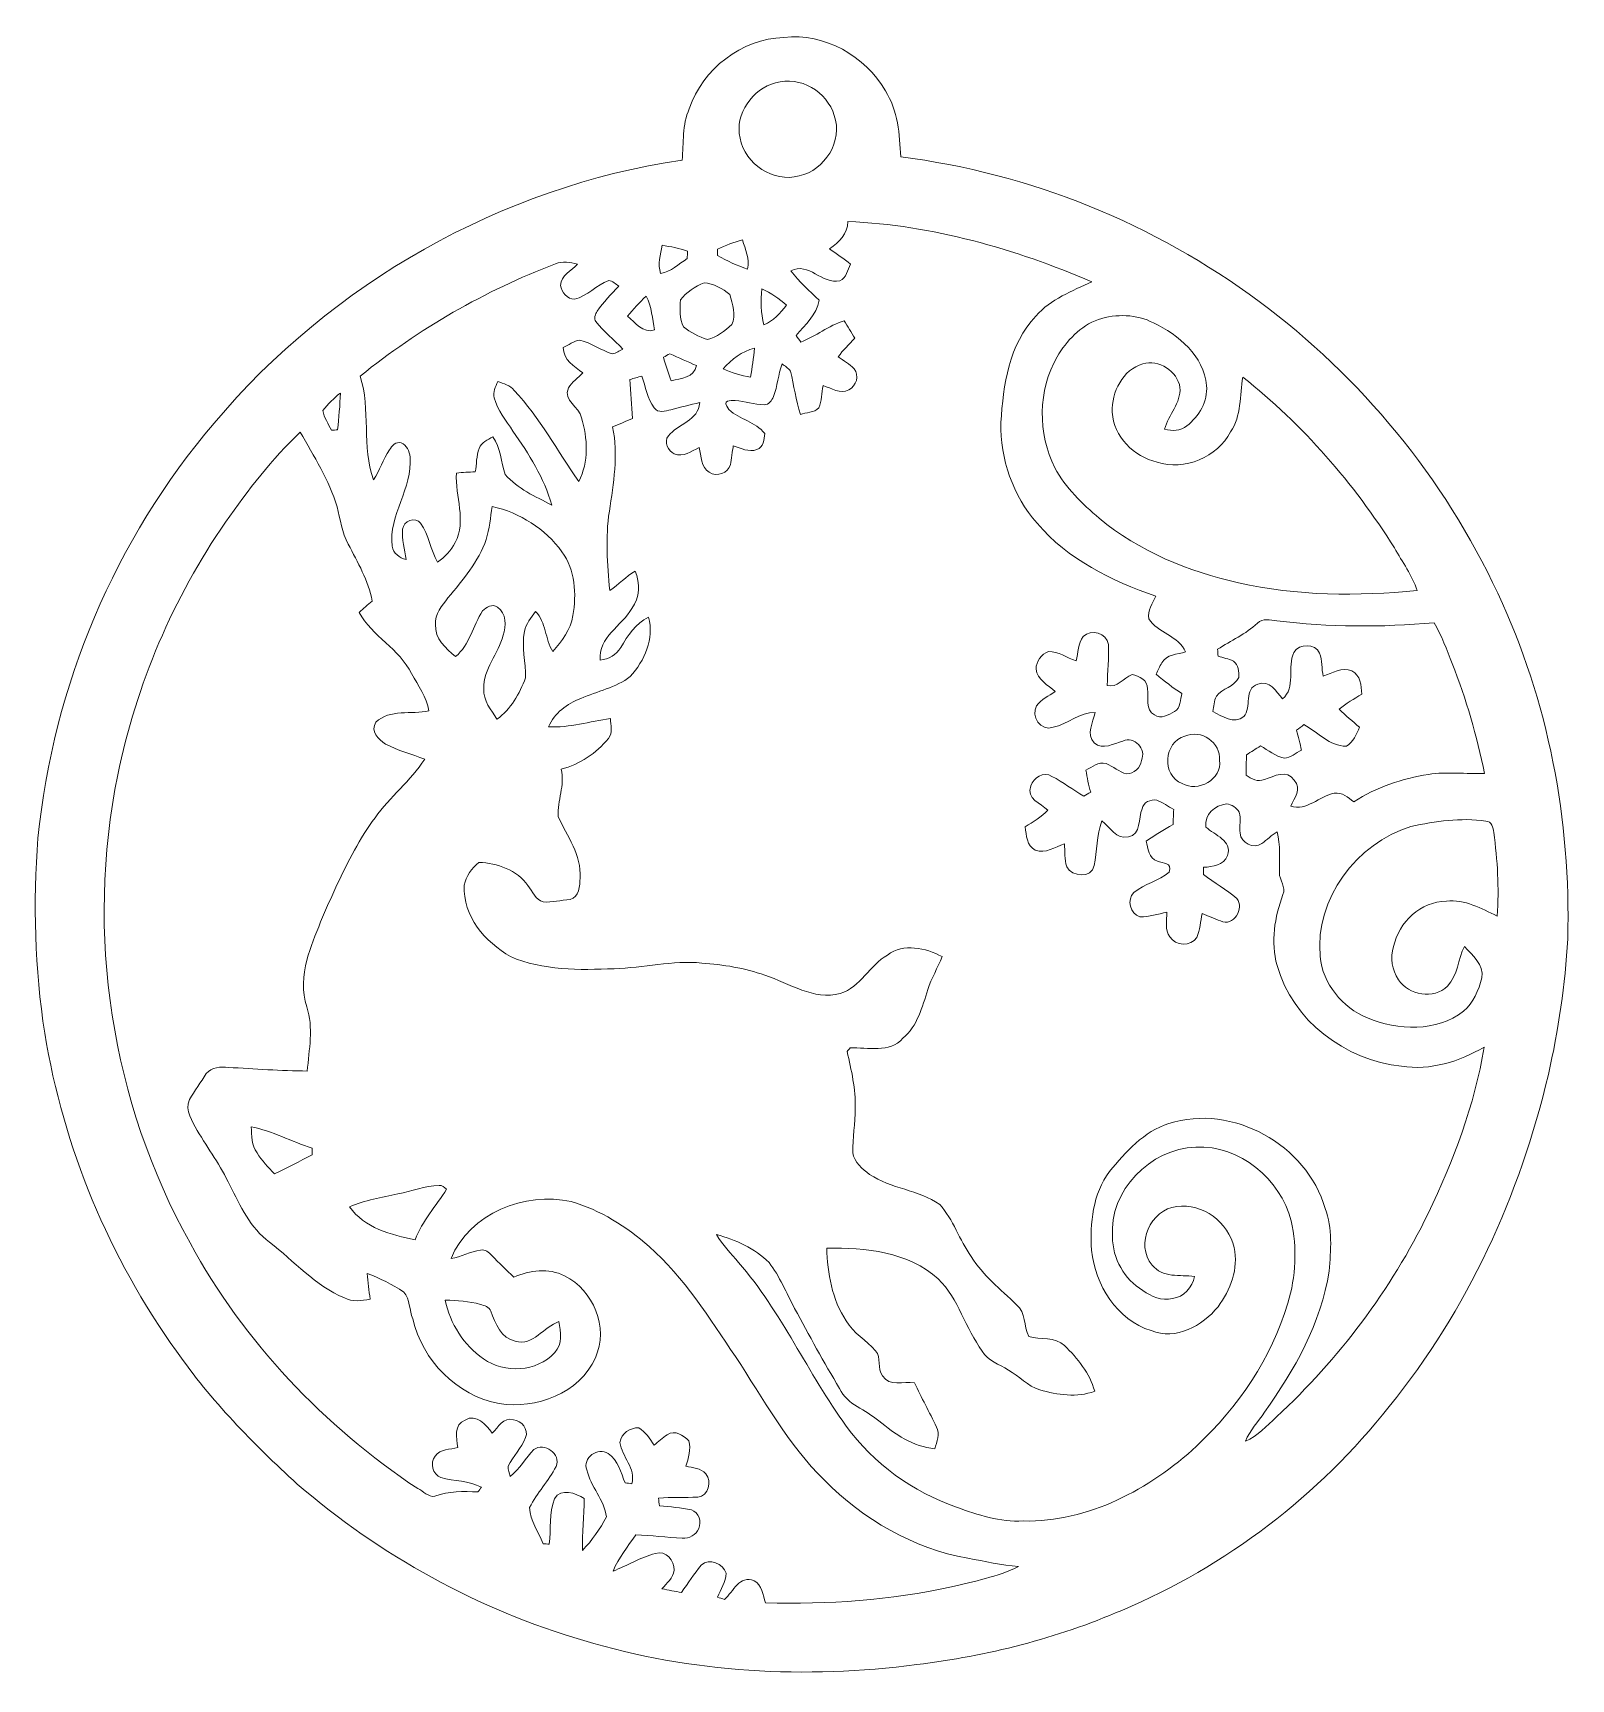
# Model space of a CAD drawing. Header units: centimetres. Extents: x -15.2 to 15.2, y -16.3 to 16.2.
import ezdxf

# ---------------------------------------------------------------- set-up
doc = ezdxf.new("R2010")
doc.units = ezdxf.units.CM
doc.header["$MEASUREMENT"] = 0
doc.layers.add('Layer 1', color=7, linetype='Continuous')

msp = doc.modelspace()

# ---------------------------------------------------------------- linework, layer by layer
at = {"layer": 'Layer 1', "color": 8, "lineweight": 9}
for points, knots in [([(-2.21906, 14.73556), (-1.95625, 15.52507), (-1.18472, 16.11139), (-0.35181, 16.1449), (-0.35181, 16.1449), (0.45182, 16.23274), (1.25827, 15.78154), (1.65585, 15.08763), (1.65585, 15.08763), (1.89785, 14.70063), (1.93877, 14.22826), (1.95606, 13.78341), (1.95606, 13.78341), (4.50841, 13.46344), (6.96869, 12.46084), (9.03315, 10.92838), (9.03315, 10.92838), (11.0461, 9.43084), (12.69533, 7.43976), (13.74767, 5.1594), (13.74767, 5.1594), (14.7492, 3.0378), (15.19653, 0.67278), (15.1302, -1.66791), (15.1302, -1.66791), (15.0854, -2.57172), (14.94605, -3.46884), (14.7485, -4.35113), (14.7485, -4.35113), (14.19005, -6.72815), (13.14583, -9.00604), (11.60666, -10.90963), (11.60666, -10.90963), (10.21707, -12.66365), (8.38686, -14.07017), (6.3224, -14.93695), (6.3224, -14.93695), (5.03652, -15.49222), (3.66597, -15.83794), (2.27744, -16.00798), (2.27744, -16.00798), (0.08211, -16.29479), (-2.1792, -16.17872), (-4.30363, -15.53243), (-4.30363, -15.53243), (-6.38431, -14.92742), (-8.32141, -13.85392), (-9.96148, -12.44069), (-9.96148, -12.44069), (-10.83566, -11.64271), (-11.66928, -10.79145), (-12.34696, -9.81673), (-12.34696, -9.81673), (-13.68258, -7.95934), (-14.57934, -5.7887), (-14.94976, -3.53163), (-14.94976, -3.53163), (-15.14766, -2.2574), (-15.18224, -0.96023), (-15.0824, 0.32458), (-15.0824, 0.32458), (-14.78289, 3.32531), (-13.5644, 6.23044), (-11.6026, 8.5242), (-11.6026, 8.5242), (-9.27744, 11.28997), (-5.93734, 13.18862), (-2.35876, 13.72167), (-2.35876, 13.72167), (-2.32807, 14.06069), (-2.36441, 14.41735), (-2.21906, 14.73556), (-2.21906, 14.73556), (-2.21906, 14.73556), (-2.21906, 14.73556), (-2.21906, 14.73556)], [0, 0, 0, 0, 0.05, 0.05, 0.05, 0.05, 0.1, 0.1, 0.1, 0.1, 0.15, 0.15, 0.15, 0.15, 0.2, 0.2, 0.2, 0.2, 0.25, 0.25, 0.25, 0.25, 0.3, 0.3, 0.3, 0.3, 0.35, 0.35, 0.35, 0.35, 0.4, 0.4, 0.4, 0.4, 0.45, 0.45, 0.45, 0.45, 0.5, 0.5, 0.5, 0.5, 0.55, 0.55, 0.55, 0.55, 0.6, 0.6, 0.6, 0.6, 0.65, 0.65, 0.65, 0.65, 0.7, 0.7, 0.7, 0.7, 0.75, 0.75, 0.75, 0.75, 0.8, 0.8, 0.8, 0.8, 0.85, 0.85, 0.85, 0.85, 0.9, 0.9, 0.9, 0.9, 1, 1, 1, 1]), ([(-0.51338, 15.24744), (-0.97058, 15.12714), (-1.3276, 14.63043), (-1.21576, 14.15277), (-1.21576, 14.15277), (-1.11875, 13.64089), (-0.55748, 13.26659), (-0.04913, 13.40841), (-0.04913, 13.40841), (0.4564, 13.51777), (0.82329, 14.10267), (0.64443, 14.60079), (0.64443, 14.60079), (0.50367, 15.07246), (-0.02655, 15.39066), (-0.51338, 15.24744), (-0.51338, 15.24744), (-0.51338, 15.24744), (-0.51338, 15.24744), (-0.51338, 15.24744)], [0, 0, 0, 0, 0.16666667, 0.16666667, 0.16666667, 0.16666667, 0.33333333, 0.33333333, 0.33333333, 0.33333333, 0.5, 0.5, 0.5, 0.5, 0.66666667, 0.66666667, 0.66666667, 0.66666667, 1, 1, 1, 1]), ([(0.91537, 12.50494), (0.90902, 12.25764), (0.73968, 12.09819), (0.552, 11.9666), (0.552, 11.9666), (0.69135, 11.86606), (0.83282, 11.76975), (0.96722, 11.66216), (0.96722, 11.66216), (0.90902, 11.55385), (0.88503, 11.38946), (0.7545, 11.33619), (0.7545, 11.33619), (0.40278, 11.25329), (0.13502, 11.71789), (-0.21211, 11.53057), (-0.21211, 11.53057), (-0.05089, 11.31502), (0.15231, 11.13722), (0.34598, 10.95131), (0.34598, 10.95131), (0.29624, 10.66309), (0.06799, 10.46836), (-0.1091, 10.25563), (-0.1091, 10.25563), (-0.0777, 10.21224), (-0.04631, 10.16885), (-0.0142, 10.1251), (-0.0142, 10.1251), (0.28213, 10.23976), (0.5326, 10.4486), (0.8367, 10.54561), (0.8367, 10.54561), (0.90761, 10.43096), (0.98134, 10.31701), (1.04766, 10.19919), (1.04766, 10.19919), (0.93653, 10.07818), (0.81624, 9.96529), (0.72099, 9.83089), (0.72099, 9.83089), (0.82682, 9.75574), (0.94712, 9.69471), (1.03566, 9.59735), (1.03566, 9.59735), (1.14467, 9.46752), (1.08117, 9.25092), (0.9323, 9.18142), (0.9323, 9.18142), (0.76473, 9.08088), (0.58552, 9.21635), (0.42359, 9.26362), (0.42359, 9.26362), (0.38867, 9.11898), (0.39855, 8.96058), (0.33999, 8.82159), (0.33999, 8.82159), (0.24897, 8.72211), (0.08493, 8.74221), (-0.02549, 8.69282), (-0.02549, 8.69282), (-0.11898, 8.97258), (-0.14614, 9.26821), (-0.22128, 9.55184), (-0.22128, 9.55184), (-0.26256, 9.61287), (-0.33029, 9.6485), (-0.38709, 9.6926), (-0.38709, 9.6926), (-0.46505, 9.48305), (-0.47528, 9.25445), (-0.55395, 9.0456), (-0.55395, 9.0456), (-0.59064, 8.97364), (-0.64709, 8.87909), (-0.73951, 8.88579), (-0.73951, 8.88579), (-0.9339, 8.88967), (-1.12051, 8.94718), (-1.31172, 8.97081), (-1.31172, 8.97081), (-1.4045, 8.96693), (-1.59006, 8.99163), (-1.43484, 8.78878), (-1.43484, 8.78878), (-1.22882, 8.59193), (-0.90673, 8.55207), (-0.72893, 8.31606), (-0.72893, 8.31606), (-0.73281, 8.20317), (-0.75892, 8.04442), (-0.8838, 7.99962), (-0.8838, 7.99962), (-1.04043, 7.93788), (-1.19918, 8.03242), (-1.34911, 8.07264), (-1.34911, 8.07264), (-1.36358, 7.98092), (-1.39251, 7.79747), (-1.40732, 7.7054), (-1.40732, 7.7054), (-1.45248, 7.53501), (-1.67508, 7.45457), (-1.82325, 7.55018), (-1.82325, 7.55018), (-1.99787, 7.64543), (-1.97635, 7.87579), (-2.02327, 8.04124), (-2.02327, 8.04124), (-2.17567, 7.96363), (-2.33513, 7.84369), (-2.51716, 7.91354), (-2.51716, 7.91354), (-2.63464, 7.97386), (-2.72883, 8.15202), (-2.63252, 8.26808), (-2.63252, 8.26808), (-2.44661, 8.50973), (-2.03103, 8.57217), (-2.01375, 8.92883), (-2.01375, 8.92883), (-2.2046, 8.88826), (-2.39193, 8.83535), (-2.58031, 8.78596), (-2.58031, 8.78596), (-2.69249, 8.76444), (-2.83501, 8.71329), (-2.91298, 8.82371), (-2.91298, 8.82371), (-3.04598, 9.00715), (-3.08125, 9.24069), (-3.15922, 9.44953), (-3.15922, 9.44953), (-3.24, 9.43084), (-3.31232, 9.40755), (-3.39029, 9.38603), (-3.39029, 9.38603), (-3.37265, 9.12992), (-3.35536, 8.87345), (-3.34055, 8.61698), (-3.34055, 8.61698), (-3.46931, 8.55665), (-3.6009, 8.50268), (-3.73248, 8.44941), (-3.73248, 8.44941), (-3.61712, 7.89519), (-3.71661, 7.33181), (-3.79739, 6.78112), (-3.79739, 6.78112), (-3.87924, 6.26254), (-3.83796, 5.73443), (-3.79034, 5.21444), (-3.79034, 5.21444), (-3.61324, 5.33085), (-3.46896, 5.49101), (-3.28657, 5.60002), (-3.28657, 5.60002), (-3.18779, 5.36119), (-3.19379, 5.07332), (-3.35395, 4.86166), (-3.35395, 4.86166), (-3.55045, 4.51594), (-4.02635, 4.28804), (-3.97872, 3.83896), (-3.97872, 3.83896), (-3.81291, 3.85942), (-3.65452, 3.93773), (-3.57373, 4.08837), (-3.57373, 4.08837), (-3.43474, 4.32191), (-3.27987, 4.56744), (-3.0234, 4.68562), (-3.0234, 4.68562), (-2.9091, 4.26194), (-3.10313, 3.82731), (-3.38394, 3.51581), (-3.38394, 3.51581), (-3.67039, 3.29356), (-4.03587, 3.22653), (-4.36148, 3.08189), (-4.36148, 3.08189), (-4.63559, 2.97959), (-4.88113, 2.79438), (-4.99931, 2.52062), (-4.99931, 2.52062), (-4.58444, 2.50122), (-4.18333, 2.62752), (-3.77658, 2.68572), (-3.77658, 2.68572), (-3.77623, 2.55449), (-3.72225, 2.40244), (-3.8168, 2.29273), (-3.8168, 2.29273), (-4.05527, 1.99993), (-4.38195, 1.77732), (-4.74954, 1.68348), (-4.74954, 1.68348), (-4.67016, 1.36775), (-4.83138, 1.06436), (-4.80845, 0.75003), (-4.80845, 0.75003), (-4.63383, 0.35669), (-4.34455, -0.00773), (-4.3763, -0.4667), (-4.3763, -0.4667), (-4.37948, -0.61169), (-4.39711, -0.84805), (-4.57491, -0.88933), (-4.57491, -0.88933), (-4.7506, -0.90379), (-4.92628, -0.94789), (-5.10302, -0.93907), (-5.10302, -0.93907), (-5.25578, -0.89814), (-5.31434, -0.72669), (-5.40676, -0.61698), (-5.40676, -0.61698), (-5.61526, -0.30442), (-6.0146, -0.17389), (-6.37232, -0.15696), (-6.37232, -0.15696), (-6.51625, -0.26879), (-6.62632, -0.43071), (-6.66548, -0.60993), (-6.66548, -0.60993), (-6.69511, -1.22058), (-6.2499, -1.73105), (-5.75002, -2.01821), (-5.75002, -2.01821), (-5.11043, -2.29761), (-4.38759, -2.28597), (-3.70461, -2.25846), (-3.70461, -2.25846), (-3.12429, -2.23976), (-2.55068, -2.09018), (-1.96859, -2.14663), (-1.96859, -2.14663), (-1.54702, -2.17732), (-1.12369, -2.24329), (-0.72505, -2.38792), (-0.72505, -2.38792), (-0.24421, -2.54526), (0.23345, -2.88922), (0.76367, -2.74776), (0.76367, -2.74776), (1.16302, -2.61582), (1.34223, -2.18966), (1.69536, -1.98752), (1.69536, -1.98752), (2.01497, -1.74975), (2.44607, -1.84571), (2.77521, -2.01963), (2.77521, -2.01963), (2.68878, -2.24011), (2.56354, -2.44472), (2.49264, -2.67156), (2.49264, -2.67156), (2.3801, -3.01269), (2.28908, -3.39123), (2.00157, -3.63288), (2.00157, -3.63288), (1.73769, -3.93803), (1.30342, -3.80574), (0.95946, -3.82373), (0.95946, -3.82373), (0.9383, -3.84701), (0.91748, -3.8703), (0.89702, -3.89429), (0.89702, -3.89429), (0.98345, -4.26259), (1.06918, -4.63688), (1.05683, -5.01824), (1.05683, -5.01824), (1.06283, -5.31104), (1.00603, -5.60102), (1.00991, -5.89383), (1.00991, -5.89383), (1.03954, -6.08363), (1.19759, -6.21486), (1.34258, -6.32246), (1.34258, -6.32246), (1.7645, -6.60609), (2.30743, -6.62831), (2.72617, -6.91442), (2.72617, -6.91442), (2.99711, -7.21816), (3.11529, -7.61927), (3.35094, -7.9477), (3.35094, -7.9477), (3.57954, -8.322), (3.93197, -8.59047), (4.23924, -8.89526), (4.23924, -8.89526), (4.43716, -9.04907), (4.37929, -9.32212), (4.48724, -9.52532), (4.48724, -9.52532), (4.71372, -9.60152), (5.00724, -9.52109), (5.19033, -9.70489), (5.19033, -9.70489), (5.45175, -9.95607), (5.68987, -10.25064), (5.78759, -10.6066), (5.78759, -10.6066), (5.4401, -10.74065), (5.05133, -10.67645), (4.70314, -10.58155), (4.70314, -10.58155), (4.4629, -10.50923), (4.29745, -10.30496), (4.0826, -10.18784), (4.0826, -10.18784), (3.9048, -10.07213), (3.68009, -10.00687), (3.56755, -9.81391), (3.56755, -9.81391), (3.23276, -9.36623), (3.10435, -8.7852), (2.69936, -8.38726), (2.69936, -8.38726), (2.10176, -7.84893), (1.26356, -7.7692), (0.49485, -7.77872), (0.49485, -7.77872), (0.51391, -8.27579), (0.59716, -8.79684), (0.88221, -9.21664), (0.88221, -9.21664), (1.01979, -9.46148), (1.27485, -9.60258), (1.46005, -9.80614), (1.46005, -9.80614), (1.58423, -9.94231), (1.48087, -10.15997), (1.59552, -10.30285), (1.59552, -10.30285), (1.73593, -10.52264), (2.01215, -10.40974), (2.22735, -10.43937), (2.22735, -10.43937), (2.36881, -10.73289), (2.52227, -11.02076), (2.66373, -11.31427), (2.66373, -11.31427), (2.73782, -11.4515), (2.6662, -11.60425), (2.63198, -11.7436), (2.63198, -11.7436), (2.2023, -11.70868), (1.84494, -11.45256), (1.52179, -11.18939), (1.52179, -11.18939), (1.26956, -10.9689), (0.89737, -10.88035), (0.74921, -10.55262), (0.74921, -10.55262), (0.43876, -10.03332), (0.14631, -9.50345), (-0.13838, -8.96936), (-0.13838, -8.96936), (-0.30101, -8.66384), (-0.43401, -8.33823), (-0.64462, -8.06166), (-0.64462, -8.06166), (-0.92755, -7.78437), (-1.30149, -7.6108), (-1.68214, -7.51308), (-1.68214, -7.51308), (-1.56748, -7.7191), (-1.39039, -7.87962), (-1.24399, -8.06236), (-1.24399, -8.06236), (-0.39626, -9.0459), (0.12409, -10.25205), (0.88115, -11.2991), (0.88115, -11.2991), (1.4209, -12.03958), (2.19736, -12.59556), (3.0592, -12.90001), (3.0592, -12.90001), (3.48253, -13.04606), (3.91928, -13.19846), (4.37506, -13.17094), (4.37506, -13.17094), (5.66553, -13.19669), (6.87309, -12.54476), (7.8016, -11.69068), (7.8016, -11.69068), (8.6204, -10.9181), (9.28468, -9.95466), (9.60075, -8.86634), (9.60075, -8.86634), (9.76657, -8.34246), (9.78703, -7.77519), (9.67061, -7.23897), (9.67061, -7.23897), (9.45648, -6.41735), (8.65038, -5.73332), (7.78431, -5.78235), (7.78431, -5.78235), (6.88649, -5.81516), (6.06946, -6.64419), (6.14072, -7.55753), (6.14072, -7.55753), (6.13719, -7.98333), (6.37532, -8.39715), (6.73797, -8.61693), (6.73797, -8.61693), (6.9066, -8.73335), (7.11192, -8.83212), (7.32288, -8.77497), (7.32288, -8.77497), (7.54936, -8.74992), (7.71658, -8.55413), (7.75891, -8.33717), (7.75891, -8.33717), (7.47493, -8.30295), (7.12321, -8.37527), (6.92459, -8.11351), (6.92459, -8.11351), (6.57499, -7.70852), (6.89743, -7.01284), (7.40825, -6.95534), (7.40825, -6.95534), (7.92507, -6.8869), (8.42742, -7.27178), (8.54137, -7.7692), (8.54137, -7.7692), (8.63556, -8.18619), (8.46588, -8.60457), (8.22387, -8.93724), (8.22387, -8.93724), (7.91836, -9.3172), (7.39132, -9.60506), (6.90201, -9.40997), (6.90201, -9.40997), (6.21939, -9.20042), (5.79853, -8.50404), (5.72656, -7.82282), (5.72656, -7.82282), (5.69199, -7.28871), (5.74773, -6.70663), (6.08286, -6.26707), (6.08286, -6.26707), (6.39613, -5.87407), (6.7609, -5.47614), (7.25268, -5.31563), (7.25268, -5.31563), (8.50573, -4.91593), (9.97894, -5.7372), (10.33772, -6.99344), (10.33772, -6.99344), (10.49047, -7.38996), (10.45343, -7.82106), (10.4178, -8.23486), (10.4178, -8.23486), (10.2594, -9.26145), (9.73553, -10.18608), (9.14251, -11.02147), (9.14251, -11.02147), (9.01304, -11.2095), (8.85852, -11.38447), (8.76468, -11.59508), (8.76468, -11.59508), (9.00775, -11.49137), (9.18801, -11.29099), (9.37815, -11.1153), (9.37815, -11.1153), (10.60795, -9.96983), (11.63947, -8.60741), (12.3743, -7.09398), (12.3743, -7.09398), (12.87807, -6.05258), (13.29117, -4.95297), (13.47885, -3.80821), (13.47885, -3.80821), (12.9899, -4.09325), (12.41699, -4.27352), (11.8469, -4.18463), (11.8469, -4.18463), (10.74059, -4.06962), (9.68966, -3.28257), (9.38979, -2.19319), (9.38979, -2.19319), (9.25963, -1.72858), (9.34288, -1.23928), (9.50516, -0.79478), (9.50516, -0.79478), (9.57607, -0.64485), (9.43143, -0.51185), (9.43566, -0.36228), (9.43566, -0.36228), (9.44131, -0.09169), (9.45613, 0.18312), (9.39121, 0.44841), (9.39121, 0.44841), (9.28185, 0.38209), (9.19295, 0.2886), (9.08747, 0.21734), (9.08747, 0.21734), (8.93119, 0.10092), (8.67755, 0.22863), (8.65991, 0.41772), (8.65991, 0.41772), (8.64262, 0.55706), (8.68354, 0.70135), (8.64049, 0.83646), (8.64049, 0.83646), (8.5897, 0.9236), (8.49198, 0.98322), (8.39426, 1.00121), (8.39426, 1.00121), (8.16708, 0.96734), (7.94659, 0.79731), (7.98504, 0.53837), (7.98504, 0.53837), (8.16037, 0.37962), (8.50998, 0.27378), (8.4112, -0.0222), (8.4112, -0.0222), (8.33359, -0.21552), (8.11909, -0.24586), (7.93848, -0.25362), (7.93848, -0.25362), (7.93777, -0.30195), (7.93706, -0.35063), (7.93706, -0.39932), (7.93706, -0.39932), (8.15438, -0.55877), (8.38615, -0.69741), (8.59357, -0.87098), (8.59357, -0.87098), (8.75974, -1.06042), (8.51985, -1.43825), (8.27326, -1.31442), (8.27326, -1.31442), (8.15014, -1.26927), (8.03231, -1.21706), (7.91237, -1.16661), (7.91237, -1.16661), (7.87392, -1.32324), (7.87533, -1.49363), (7.80336, -1.63968), (7.80336, -1.63968), (7.69012, -1.83054), (7.38461, -1.80408), (7.27067, -1.62769), (7.27067, -1.62769), (7.16695, -1.48728), (7.21669, -1.30454), (7.2107, -1.14227), (7.2107, -1.14227), (7.03536, -1.1786), (6.86286, -1.23858), (6.68188, -1.23046), (6.68188, -1.23046), (6.48362, -1.18354), (6.41659, -0.88721), (6.56335, -0.75209), (6.56335, -0.75209), (6.77113, -0.57818), (7.05477, -0.52667), (7.26008, -0.34993), (7.26008, -0.34993), (7.32605, -0.15484), (7.13238, -0.18201), (7.0276, -0.13262), (7.0276, -0.13262), (6.85721, -0.0864), (6.84028, 0.12632), (6.80606, 0.26461), (6.80606, 0.26461), (6.97857, 0.37997), (7.15566, 0.48792), (7.33558, 0.59199), (7.33558, 0.59199), (7.33946, 0.69077), (7.34334, 0.78954), (7.34793, 0.88762), (7.34793, 0.88762), (7.23504, 0.94829), (7.13379, 1.02873), (7.01243, 1.07071), (7.01243, 1.07071), (6.89496, 1.09752), (6.74785, 1.02732), (6.72245, 0.90243), (6.72245, 0.90243), (6.64696, 0.71828), (6.70799, 0.39514), (6.45293, 0.34681), (6.45293, 0.34681), (6.20246, 0.28789), (6.10015, 0.54542), (5.92976, 0.66149), (5.92976, 0.66149), (5.82498, 0.37891), (5.84156, 0.07023), (5.77736, -0.22116), (5.77736, -0.22116), (5.73009, -0.47869), (5.33674, -0.44588), (5.23725, -0.24268), (5.23725, -0.24268), (5.18257, -0.0991), (5.20726, 0.06141), (5.18856, 0.21064), (5.18856, 0.21064), (5.00335, 0.14467), (4.81638, 0.00849), (4.61283, 0.08716), (4.61283, 0.08716), (4.44314, 0.1683), (4.4382, 0.38456), (4.4167, 0.54331), (4.4167, 0.54331), (4.57156, 0.64632), (4.7356, 0.74016), (4.86577, 0.87527), (4.86577, 0.87527), (4.72184, 1.01003), (4.42586, 1.09787), (4.52993, 1.35222), (4.52993, 1.35222), (4.57826, 1.51627), (4.77652, 1.64291), (4.94268, 1.54237), (4.94268, 1.54237), (5.16105, 1.42596), (5.36249, 1.2792), (5.57275, 1.14832), (5.57275, 1.14832), (5.6179, 1.17513), (5.66341, 1.20159), (5.70892, 1.2284), (5.70892, 1.2284), (5.66835, 1.37163), (5.63731, 1.51874), (5.61473, 1.66549), (5.61473, 1.66549), (5.74243, 1.72123), (5.85885, 1.84329), (6.01266, 1.79637), (6.01266, 1.79637), (6.15342, 1.74099), (6.2716, 1.62951), (6.42012, 1.5907), (6.42012, 1.5907), (6.56229, 1.59529), (6.69705, 1.71559), (6.7101, 1.85811), (6.7101, 1.85811), (6.81982, 2.07789), (6.56617, 2.34741), (6.34674, 2.24017), (6.34674, 2.24017), (6.16894, 2.19819), (5.94458, 2.04931), (5.78018, 2.20701), (5.78018, 2.20701), (5.6052, 2.37634), (5.75972, 2.61058), (5.79747, 2.80249), (5.79747, 2.80249), (5.48808, 2.81766), (5.25772, 2.57213), (4.96843, 2.51181), (4.96843, 2.51181), (4.71972, 2.42079), (4.52675, 2.73582), (4.63823, 2.93902), (4.63823, 2.93902), (4.72925, 3.06743), (4.88412, 3.12776), (5.00829, 3.21807), (5.00829, 3.21807), (4.86683, 3.34577), (4.65305, 3.4509), (4.63012, 3.66327), (4.63012, 3.66327), (4.63153, 3.81285), (4.73524, 3.95572), (4.87318, 4.01111), (4.87318, 4.01111), (5.07215, 4.00758), (5.23936, 3.89222), (5.41964, 3.82308), (5.41964, 3.82308), (5.46586, 3.98324), (5.45351, 4.17233), (5.56322, 4.30568), (5.56322, 4.30568), (5.71351, 4.46902), (6.03101, 4.37024), (6.05958, 4.1494), (6.05958, 4.1494), (6.07016, 3.87988), (6.04688, 3.61), (6.03171, 3.34119), (6.03171, 3.34119), (6.23809, 3.28121), (6.3545, 3.49218), (6.52807, 3.55215), (6.52807, 3.55215), (6.66918, 3.53345), (6.83957, 3.43538), (6.83146, 3.27134), (6.83146, 3.27134), (6.85298, 3.10588), (6.78066, 2.85541), (6.96798, 2.75734), (6.96798, 2.75734), (7.09393, 2.66279), (7.24774, 2.76263), (7.36486, 2.82401), (7.36486, 2.82401), (7.49503, 2.88787), (7.47351, 3.06637), (7.51161, 3.17926), (7.51161, 3.17926), (7.33311, 3.29497), (7.16307, 3.42162), (7.00256, 3.56061), (7.00256, 3.56061), (7.0329, 3.63893), (7.07029, 3.71372), (7.11474, 3.78463), (7.11474, 3.78463), (7.20611, 3.95643), (7.41954, 3.94867), (7.58287, 4.00053), (7.58287, 4.00053), (7.44459, 4.31979), (7.03325, 4.37659), (6.85404, 4.65811), (6.85404, 4.65811), (6.82723, 4.81756), (6.92953, 4.96432), (6.99303, 5.10331), (6.99303, 5.10331), (6.12096, 5.40247), (5.25666, 5.83144), (4.65058, 6.54582), (4.65058, 6.54582), (4.16799, 7.08557), (3.92385, 7.81511), (3.9355, 8.53443), (3.9355, 8.53443), (3.98277, 9.27244), (4.0939, 10.07924), (4.62766, 10.6391), (4.62766, 10.6391), (4.91763, 10.9753), (5.34309, 11.13193), (5.73361, 11.31573), (5.73361, 11.31573), (4.20467, 11.96449), (2.58365, 12.43827), (0.91537, 12.50494), (0.91537, 12.50494), (0.91537, 12.50494), (0.91537, 12.50494), (0.91537, 12.50494)], [0, 0, 0, 0, 0.00520833, 0.00520833, 0.00520833, 0.00520833, 0.01041667, 0.01041667, 0.01041667, 0.01041667, 0.015625, 0.015625, 0.015625, 0.015625, 0.02083333, 0.02083333, 0.02083333, 0.02083333, 0.02604167, 0.02604167, 0.02604167, 0.02604167, 0.03125, 0.03125, 0.03125, 0.03125, 0.03645833, 0.03645833, 0.03645833, 0.03645833, 0.04166667, 0.04166667, 0.04166667, 0.04166667, 0.046875, 0.046875, 0.046875, 0.046875, 0.05208333, 0.05208333, 0.05208333, 0.05208333, 0.05729167, 0.05729167, 0.05729167, 0.05729167, 0.0625, 0.0625, 0.0625, 0.0625, 0.06770833, 0.06770833, 0.06770833, 0.06770833, 0.07291667, 0.07291667, 0.07291667, 0.07291667, 0.078125, 0.078125, 0.078125, 0.078125, 0.08333333, 0.08333333, 0.08333333, 0.08333333, 0.08854167, 0.08854167, 0.08854167, 0.08854167, 0.09375, 0.09375, 0.09375, 0.09375, 0.09895833, 0.09895833, 0.09895833, 0.09895833, 0.10416667, 0.10416667, 0.10416667, 0.10416667, 0.109375, 0.109375, 0.109375, 0.109375, 0.11458333, 0.11458333, 0.11458333, 0.11458333, 0.11979167, 0.11979167, 0.11979167, 0.11979167, 0.125, 0.125, 0.125, 0.125, 0.13020833, 0.13020833, 0.13020833, 0.13020833, 0.13541667, 0.13541667, 0.13541667, 0.13541667, 0.140625, 0.140625, 0.140625, 0.140625, 0.14583333, 0.14583333, 0.14583333, 0.14583333, 0.15104167, 0.15104167, 0.15104167, 0.15104167, 0.15625, 0.15625, 0.15625, 0.15625, 0.16145833, 0.16145833, 0.16145833, 0.16145833, 0.16666667, 0.16666667, 0.16666667, 0.16666667, 0.171875, 0.171875, 0.171875, 0.171875, 0.17708333, 0.17708333, 0.17708333, 0.17708333, 0.18229167, 0.18229167, 0.18229167, 0.18229167, 0.1875, 0.1875, 0.1875, 0.1875, 0.19270833, 0.19270833, 0.19270833, 0.19270833, 0.19791667, 0.19791667, 0.19791667, 0.19791667, 0.203125, 0.203125, 0.203125, 0.203125, 0.20833333, 0.20833333, 0.20833333, 0.20833333, 0.21354167, 0.21354167, 0.21354167, 0.21354167, 0.21875, 0.21875, 0.21875, 0.21875, 0.22395833, 0.22395833, 0.22395833, 0.22395833, 0.22916667, 0.22916667, 0.22916667, 0.22916667, 0.234375, 0.234375, 0.234375, 0.234375, 0.23958333, 0.23958333, 0.23958333, 0.23958333, 0.24479167, 0.24479167, 0.24479167, 0.24479167, 0.25, 0.25, 0.25, 0.25, 0.25520833, 0.25520833, 0.25520833, 0.25520833, 0.26041667, 0.26041667, 0.26041667, 0.26041667, 0.265625, 0.265625, 0.265625, 0.265625, 0.27083333, 0.27083333, 0.27083333, 0.27083333, 0.27604167, 0.27604167, 0.27604167, 0.27604167, 0.28125, 0.28125, 0.28125, 0.28125, 0.28645833, 0.28645833, 0.28645833, 0.28645833, 0.29166667, 0.29166667, 0.29166667, 0.29166667, 0.296875, 0.296875, 0.296875, 0.296875, 0.30208333, 0.30208333, 0.30208333, 0.30208333, 0.30729167, 0.30729167, 0.30729167, 0.30729167, 0.3125, 0.3125, 0.3125, 0.3125, 0.31770833, 0.31770833, 0.31770833, 0.31770833, 0.32291667, 0.32291667, 0.32291667, 0.32291667, 0.328125, 0.328125, 0.328125, 0.328125, 0.33333333, 0.33333333, 0.33333333, 0.33333333, 0.33854167, 0.33854167, 0.33854167, 0.33854167, 0.34375, 0.34375, 0.34375, 0.34375, 0.34895833, 0.34895833, 0.34895833, 0.34895833, 0.35416667, 0.35416667, 0.35416667, 0.35416667, 0.359375, 0.359375, 0.359375, 0.359375, 0.36458333, 0.36458333, 0.36458333, 0.36458333, 0.36979167, 0.36979167, 0.36979167, 0.36979167, 0.375, 0.375, 0.375, 0.375, 0.38020833, 0.38020833, 0.38020833, 0.38020833, 0.38541667, 0.38541667, 0.38541667, 0.38541667, 0.390625, 0.390625, 0.390625, 0.390625, 0.39583333, 0.39583333, 0.39583333, 0.39583333, 0.40104167, 0.40104167, 0.40104167, 0.40104167, 0.40625, 0.40625, 0.40625, 0.40625, 0.41145833, 0.41145833, 0.41145833, 0.41145833, 0.41666667, 0.41666667, 0.41666667, 0.41666667, 0.421875, 0.421875, 0.421875, 0.421875, 0.42708333, 0.42708333, 0.42708333, 0.42708333, 0.43229167, 0.43229167, 0.43229167, 0.43229167, 0.4375, 0.4375, 0.4375, 0.4375, 0.44270833, 0.44270833, 0.44270833, 0.44270833, 0.44791667, 0.44791667, 0.44791667, 0.44791667, 0.453125, 0.453125, 0.453125, 0.453125, 0.45833333, 0.45833333, 0.45833333, 0.45833333, 0.46354167, 0.46354167, 0.46354167, 0.46354167, 0.46875, 0.46875, 0.46875, 0.46875, 0.47395833, 0.47395833, 0.47395833, 0.47395833, 0.47916667, 0.47916667, 0.47916667, 0.47916667, 0.484375, 0.484375, 0.484375, 0.484375, 0.48958333, 0.48958333, 0.48958333, 0.48958333, 0.49479167, 0.49479167, 0.49479167, 0.49479167, 0.5, 0.5, 0.5, 0.5, 0.50520833, 0.50520833, 0.50520833, 0.50520833, 0.51041667, 0.51041667, 0.51041667, 0.51041667, 0.515625, 0.515625, 0.515625, 0.515625, 0.52083333, 0.52083333, 0.52083333, 0.52083333, 0.52604167, 0.52604167, 0.52604167, 0.52604167, 0.53125, 0.53125, 0.53125, 0.53125, 0.53645833, 0.53645833, 0.53645833, 0.53645833, 0.54166667, 0.54166667, 0.54166667, 0.54166667, 0.546875, 0.546875, 0.546875, 0.546875, 0.55208333, 0.55208333, 0.55208333, 0.55208333, 0.55729167, 0.55729167, 0.55729167, 0.55729167, 0.5625, 0.5625, 0.5625, 0.5625, 0.56770833, 0.56770833, 0.56770833, 0.56770833, 0.57291667, 0.57291667, 0.57291667, 0.57291667, 0.578125, 0.578125, 0.578125, 0.578125, 0.58333333, 0.58333333, 0.58333333, 0.58333333, 0.58854167, 0.58854167, 0.58854167, 0.58854167, 0.59375, 0.59375, 0.59375, 0.59375, 0.59895833, 0.59895833, 0.59895833, 0.59895833, 0.60416667, 0.60416667, 0.60416667, 0.60416667, 0.609375, 0.609375, 0.609375, 0.609375, 0.61458333, 0.61458333, 0.61458333, 0.61458333, 0.61979167, 0.61979167, 0.61979167, 0.61979167, 0.625, 0.625, 0.625, 0.625, 0.63020833, 0.63020833, 0.63020833, 0.63020833, 0.63541667, 0.63541667, 0.63541667, 0.63541667, 0.640625, 0.640625, 0.640625, 0.640625, 0.64583333, 0.64583333, 0.64583333, 0.64583333, 0.65104167, 0.65104167, 0.65104167, 0.65104167, 0.65625, 0.65625, 0.65625, 0.65625, 0.66145833, 0.66145833, 0.66145833, 0.66145833, 0.66666667, 0.66666667, 0.66666667, 0.66666667, 0.671875, 0.671875, 0.671875, 0.671875, 0.67708333, 0.67708333, 0.67708333, 0.67708333, 0.68229167, 0.68229167, 0.68229167, 0.68229167, 0.6875, 0.6875, 0.6875, 0.6875, 0.69270833, 0.69270833, 0.69270833, 0.69270833, 0.69791667, 0.69791667, 0.69791667, 0.69791667, 0.703125, 0.703125, 0.703125, 0.703125, 0.70833333, 0.70833333, 0.70833333, 0.70833333, 0.71354167, 0.71354167, 0.71354167, 0.71354167, 0.71875, 0.71875, 0.71875, 0.71875, 0.72395833, 0.72395833, 0.72395833, 0.72395833, 0.72916667, 0.72916667, 0.72916667, 0.72916667, 0.734375, 0.734375, 0.734375, 0.734375, 0.73958333, 0.73958333, 0.73958333, 0.73958333, 0.74479167, 0.74479167, 0.74479167, 0.74479167, 0.75, 0.75, 0.75, 0.75, 0.75520833, 0.75520833, 0.75520833, 0.75520833, 0.76041667, 0.76041667, 0.76041667, 0.76041667, 0.765625, 0.765625, 0.765625, 0.765625, 0.77083333, 0.77083333, 0.77083333, 0.77083333, 0.77604167, 0.77604167, 0.77604167, 0.77604167, 0.78125, 0.78125, 0.78125, 0.78125, 0.78645833, 0.78645833, 0.78645833, 0.78645833, 0.79166667, 0.79166667, 0.79166667, 0.79166667, 0.796875, 0.796875, 0.796875, 0.796875, 0.80208333, 0.80208333, 0.80208333, 0.80208333, 0.80729167, 0.80729167, 0.80729167, 0.80729167, 0.8125, 0.8125, 0.8125, 0.8125, 0.81770833, 0.81770833, 0.81770833, 0.81770833, 0.82291667, 0.82291667, 0.82291667, 0.82291667, 0.828125, 0.828125, 0.828125, 0.828125, 0.83333333, 0.83333333, 0.83333333, 0.83333333, 0.83854167, 0.83854167, 0.83854167, 0.83854167, 0.84375, 0.84375, 0.84375, 0.84375, 0.84895833, 0.84895833, 0.84895833, 0.84895833, 0.85416667, 0.85416667, 0.85416667, 0.85416667, 0.859375, 0.859375, 0.859375, 0.859375, 0.86458333, 0.86458333, 0.86458333, 0.86458333, 0.86979167, 0.86979167, 0.86979167, 0.86979167, 0.875, 0.875, 0.875, 0.875, 0.88020833, 0.88020833, 0.88020833, 0.88020833, 0.88541667, 0.88541667, 0.88541667, 0.88541667, 0.890625, 0.890625, 0.890625, 0.890625, 0.89583333, 0.89583333, 0.89583333, 0.89583333, 0.90104167, 0.90104167, 0.90104167, 0.90104167, 0.90625, 0.90625, 0.90625, 0.90625, 0.91145833, 0.91145833, 0.91145833, 0.91145833, 0.91666667, 0.91666667, 0.91666667, 0.91666667, 0.921875, 0.921875, 0.921875, 0.921875, 0.92708333, 0.92708333, 0.92708333, 0.92708333, 0.93229167, 0.93229167, 0.93229167, 0.93229167, 0.9375, 0.9375, 0.9375, 0.9375, 0.94270833, 0.94270833, 0.94270833, 0.94270833, 0.94791667, 0.94791667, 0.94791667, 0.94791667, 0.953125, 0.953125, 0.953125, 0.953125, 0.95833333, 0.95833333, 0.95833333, 0.95833333, 0.96354167, 0.96354167, 0.96354167, 0.96354167, 0.96875, 0.96875, 0.96875, 0.96875, 0.97395833, 0.97395833, 0.97395833, 0.97395833, 0.97916667, 0.97916667, 0.97916667, 0.97916667, 0.984375, 0.984375, 0.984375, 0.984375, 0.98958333, 0.98958333, 0.98958333, 0.98958333, 1, 1, 1, 1]), ([(-2.75635, 12.03575), (-2.78421, 11.85477), (-2.8516, 11.66251), (-2.78457, 11.48224), (-2.78457, 11.48224), (-2.58066, 11.51469), (-2.42756, 11.66851), (-2.25928, 11.77399), (-2.25928, 11.77399), (-2.25787, 11.82373), (-2.25646, 11.87382), (-2.25505, 11.92356), (-2.25505, 11.92356), (-2.41874, 11.97472), (-2.58666, 12.01211), (-2.75635, 12.03575), (-2.75635, 12.03575), (-2.75635, 12.03575), (-2.75635, 12.03575), (-2.75635, 12.03575)], [0, 0, 0, 0, 0.16666667, 0.16666667, 0.16666667, 0.16666667, 0.33333333, 0.33333333, 0.33333333, 0.33333333, 0.5, 0.5, 0.5, 0.5, 0.66666667, 0.66666667, 0.66666667, 0.66666667, 1, 1, 1, 1]), ([(-1.65956, 11.9599), (-1.65956, 11.92921), (-1.65921, 11.86747), (-1.65921, 11.83678), (-1.65921, 11.83678), (-1.47188, 11.72671), (-1.27433, 11.63499), (-1.0676, 11.56691), (-1.0676, 11.56691), (-1.02138, 11.76728), (-1.11028, 11.95743), (-1.17061, 12.14299), (-1.17061, 12.14299), (-1.33959, 12.09889), (-1.50293, 12.03575), (-1.65956, 11.9599), (-1.65956, 11.9599), (-1.65956, 11.9599), (-1.65956, 11.9599), (-1.65956, 11.9599)], [0, 0, 0, 0, 0.16666667, 0.16666667, 0.16666667, 0.16666667, 0.33333333, 0.33333333, 0.33333333, 0.33333333, 0.5, 0.5, 0.5, 0.5, 0.66666667, 0.66666667, 0.66666667, 0.66666667, 1, 1, 1, 1]), ([(-4.86455, 11.66815), (-6.2559, 11.13934), (-7.56224, 10.38827), (-8.719, 9.45165), (-8.719, 9.45165), (-8.50415, 8.78561), (-8.69501, 8.061), (-8.45688, 7.39989), (-8.45688, 7.39989), (-8.32918, 7.58546), (-8.27061, 7.80912), (-8.13726, 7.99221), (-8.13726, 7.99221), (-8.10551, 8.07511), (-8.0078, 8.16366), (-7.91255, 8.13085), (-7.91255, 8.13085), (-7.79578, 8.09346), (-7.74709, 7.96328), (-7.73369, 7.85216), (-7.73369, 7.85216), (-7.67724, 7.23621), (-8.16549, 6.70774), (-8.08505, 6.08933), (-8.08505, 6.08933), (-8.06671, 5.94574), (-7.94324, 5.86072), (-7.81236, 5.82898), (-7.81236, 5.82898), (-7.83105, 6.02759), (-7.90584, 6.22479), (-7.8808, 6.42552), (-7.8808, 6.42552), (-7.86668, 6.58851), (-7.62926, 6.6827), (-7.52449, 6.543), (-7.52449, 6.543), (-7.35833, 6.31546), (-7.33505, 6.01524), (-7.19006, 5.77359), (-7.19006, 5.77359), (-7.05212, 5.88083), (-6.91313, 5.99866), (-6.84469, 6.16447), (-6.84469, 6.16447), (-6.61468, 6.58674), (-6.84363, 7.08098), (-6.81823, 7.53077), (-6.81823, 7.53077), (-6.69581, 7.55441), (-6.57128, 7.55723), (-6.44711, 7.55723), (-6.44711, 7.55723), (-6.41959, 7.71175), (-6.42382, 7.87403), (-6.36985, 8.0229), (-6.36985, 8.0229), (-6.32681, 8.14214), (-6.20122, 8.19329), (-6.09997, 8.25221), (-6.09997, 8.25221), (-5.93452, 8.03207), (-5.94122, 7.75232), (-5.85303, 7.50573), (-5.85303, 7.50573), (-5.61138, 7.22703), (-5.25895, 7.07181), (-4.93651, 6.90459), (-4.93651, 6.90459), (-5.08715, 7.4387), (-5.38313, 7.9146), (-5.70133, 8.36298), (-5.70133, 8.36298), (-5.83645, 8.57429), (-6.00543, 8.77573), (-6.07069, 9.02267), (-6.07069, 9.02267), (-6.10844, 9.13521), (-6.04, 9.24316), (-6.00331, 9.34546), (-6.00331, 9.34546), (-5.89007, 9.30172), (-5.75566, 9.27032), (-5.67558, 9.16837), (-5.67558, 9.16837), (-5.17287, 8.62791), (-4.82327, 7.97139), (-4.40276, 7.36956), (-4.40276, 7.36956), (-4.19956, 7.75302), (-4.22672, 8.22539), (-4.34914, 8.63003), (-4.34914, 8.63003), (-4.39076, 8.85404), (-4.71497, 8.95494), (-4.60772, 9.21776), (-4.60772, 9.21776), (-4.53611, 9.3377), (-4.4144, 9.41531), (-4.32162, 9.51762), (-4.32162, 9.51762), (-4.49801, 9.64286), (-4.70509, 9.76809), (-4.70862, 10.01715), (-4.70862, 10.01715), (-4.59961, 10.06196), (-4.50083, 10.14733), (-4.38124, 10.16179), (-4.38124, 10.16179), (-4.15299, 10.10887), (-3.95967, 9.96212), (-3.73918, 9.88874), (-3.73918, 9.88874), (-3.6644, 9.90709), (-3.59913, 9.95048), (-3.53175, 9.98646), (-3.53175, 9.98646), (-3.70673, 10.17026), (-3.91134, 10.32689), (-4.06621, 10.52903), (-4.06621, 10.52903), (-4.11525, 10.59253), (-4.06797, 10.67332), (-4.03869, 10.73435), (-4.03869, 10.73435), (-3.91628, 10.91532), (-3.75753, 11.06878), (-3.61113, 11.23), (-3.61113, 11.23), (-3.67498, 11.2681), (-3.73283, 11.33443), (-3.80974, 11.33901), (-3.80974, 11.33901), (-4.0521, 11.25188), (-4.23201, 11.0328), (-4.4839, 10.97036), (-4.4839, 10.97036), (-4.62466, 10.97142), (-4.74883, 11.10794), (-4.76048, 11.24447), (-4.76048, 11.24447), (-4.7566, 11.44202), (-4.54281, 11.53586), (-4.42781, 11.6618), (-4.42781, 11.6618), (-4.56856, 11.70766), (-4.7252, 11.72671), (-4.86455, 11.66815), (-4.86455, 11.66815), (-4.86455, 11.66815), (-4.86455, 11.66815), (-4.86455, 11.66815)], [0, 0, 0, 0, 0.02564103, 0.02564103, 0.02564103, 0.02564103, 0.05128205, 0.05128205, 0.05128205, 0.05128205, 0.07692308, 0.07692308, 0.07692308, 0.07692308, 0.1025641, 0.1025641, 0.1025641, 0.1025641, 0.12820513, 0.12820513, 0.12820513, 0.12820513, 0.15384615, 0.15384615, 0.15384615, 0.15384615, 0.17948718, 0.17948718, 0.17948718, 0.17948718, 0.20512821, 0.20512821, 0.20512821, 0.20512821, 0.23076923, 0.23076923, 0.23076923, 0.23076923, 0.25641026, 0.25641026, 0.25641026, 0.25641026, 0.28205128, 0.28205128, 0.28205128, 0.28205128, 0.30769231, 0.30769231, 0.30769231, 0.30769231, 0.33333333, 0.33333333, 0.33333333, 0.33333333, 0.35897436, 0.35897436, 0.35897436, 0.35897436, 0.38461538, 0.38461538, 0.38461538, 0.38461538, 0.41025641, 0.41025641, 0.41025641, 0.41025641, 0.43589744, 0.43589744, 0.43589744, 0.43589744, 0.46153846, 0.46153846, 0.46153846, 0.46153846, 0.48717949, 0.48717949, 0.48717949, 0.48717949, 0.51282051, 0.51282051, 0.51282051, 0.51282051, 0.53846154, 0.53846154, 0.53846154, 0.53846154, 0.56410256, 0.56410256, 0.56410256, 0.56410256, 0.58974359, 0.58974359, 0.58974359, 0.58974359, 0.61538462, 0.61538462, 0.61538462, 0.61538462, 0.64102564, 0.64102564, 0.64102564, 0.64102564, 0.66666667, 0.66666667, 0.66666667, 0.66666667, 0.69230769, 0.69230769, 0.69230769, 0.69230769, 0.71794872, 0.71794872, 0.71794872, 0.71794872, 0.74358974, 0.74358974, 0.74358974, 0.74358974, 0.76923077, 0.76923077, 0.76923077, 0.76923077, 0.79487179, 0.79487179, 0.79487179, 0.79487179, 0.82051282, 0.82051282, 0.82051282, 0.82051282, 0.84615385, 0.84615385, 0.84615385, 0.84615385, 0.87179487, 0.87179487, 0.87179487, 0.87179487, 0.8974359, 0.8974359, 0.8974359, 0.8974359, 0.92307692, 0.92307692, 0.92307692, 0.92307692, 0.94871795, 0.94871795, 0.94871795, 0.94871795, 1, 1, 1, 1]), ([(-1.92696, 11.29491), (-2.10265, 11.21977), (-2.27939, 11.11076), (-2.39545, 10.95801), (-2.39545, 10.95801), (-2.39545, 10.78409), (-2.42156, 10.58477), (-2.33336, 10.42567), (-2.33336, 10.42567), (-2.1979, 10.31102), (-2.03068, 10.22917), (-1.86135, 10.1759), (-1.86135, 10.1759), (-1.67473, 10.21682), (-1.51492, 10.34488), (-1.37628, 10.46977), (-1.37628, 10.46977), (-1.28597, 10.65109), (-1.37557, 10.88111), (-1.41614, 11.06349), (-1.41614, 11.06349), (-1.55831, 11.17956), (-1.74317, 11.28292), (-1.92696, 11.29491), (-1.92696, 11.29491), (-1.92696, 11.29491), (-1.92696, 11.29491), (-1.92696, 11.29491)], [0, 0, 0, 0, 0.125, 0.125, 0.125, 0.125, 0.25, 0.25, 0.25, 0.25, 0.375, 0.375, 0.375, 0.375, 0.5, 0.5, 0.5, 0.5, 0.625, 0.625, 0.625, 0.625, 0.75, 0.75, 0.75, 0.75, 1, 1, 1, 1]), ([(-0.78679, 11.17391), (-0.81325, 10.93755), (-0.80654, 10.69554), (-0.74375, 10.46553), (-0.74375, 10.46553), (-0.55325, 10.53821), (-0.42589, 10.70013), (-0.29819, 10.85077), (-0.29819, 10.85077), (-0.44847, 10.97565), (-0.60228, 11.103), (-0.78679, 11.17391), (-0.78679, 11.17391), (-0.78679, 11.17391), (-0.78679, 11.17391), (-0.78679, 11.17391)], [0, 0, 0, 0, 0.2, 0.2, 0.2, 0.2, 0.4, 0.4, 0.4, 0.4, 0.6, 0.6, 0.6, 0.6, 1, 1, 1, 1]), ([(-3.07243, 11.02927), (-3.20261, 10.9058), (-3.32079, 10.77069), (-3.44073, 10.63769), (-3.44073, 10.63769), (-3.28551, 10.50716), (-3.13276, 10.2895), (-2.90557, 10.36393), (-2.90557, 10.36393), (-2.95425, 10.58583), (-2.95425, 10.82889), (-3.07243, 11.02927), (-3.07243, 11.02927), (-3.07243, 11.02927), (-3.07243, 11.02927), (-3.07243, 11.02927)], [0, 0, 0, 0, 0.2, 0.2, 0.2, 0.2, 0.4, 0.4, 0.4, 0.4, 0.6, 0.6, 0.6, 0.6, 1, 1, 1, 1]), ([(5.85991, 10.57101), (5.5036, 10.44225), (5.23513, 10.15086), (5.04534, 9.8323), (5.04534, 9.8323), (4.66786, 9.16907), (4.65799, 8.31676), (5.00265, 7.63873), (5.00265, 7.63873), (5.21255, 7.24361), (5.54347, 6.93282), (5.87684, 6.64248), (5.87684, 6.64248), (6.66213, 5.98526), (7.63685, 5.59402), (8.6271, 5.36789), (8.6271, 5.36789), (9.7835, 5.10296), (10.98365, 5.1019), (12.15911, 5.21444), (12.15911, 5.21444), (12.05469, 5.51677), (11.8663, 5.78029), (11.70861, 6.05546), (11.70861, 6.05546), (10.90498, 7.33498), (9.89816, 8.49456), (8.71247, 9.4326), (8.71247, 9.4326), (8.6525, 9.06994), (8.68741, 8.66601), (8.47329, 8.34922), (8.47329, 8.34922), (8.20834, 7.84651), (7.56206, 7.57628), (7.0202, 7.75232), (7.0202, 7.75232), (6.56441, 7.85921), (6.15624, 8.25397), (6.13543, 8.73904), (6.13543, 8.73904), (6.11814, 9.13344), (6.34075, 9.57865), (6.73833, 9.69648), (6.73833, 9.69648), (7.05195, 9.78326), (7.42307, 9.5529), (7.47281, 9.22905), (7.47281, 9.22905), (7.49468, 8.91719), (7.24491, 8.69141), (7.16836, 8.40496), (7.16836, 8.40496), (7.31759, 8.35698), (7.48091, 8.3718), (7.60969, 8.46811), (7.60969, 8.46811), (7.84746, 8.65861), (8.0235, 8.95212), (7.99738, 9.26574), (7.99738, 9.26574), (7.94412, 9.84994), (7.44529, 10.26621), (6.94999, 10.50328), (6.94999, 10.50328), (6.61521, 10.67614), (6.21551, 10.68461), (5.85991, 10.57101), (5.85991, 10.57101), (5.85991, 10.57101), (5.85991, 10.57101), (5.85991, 10.57101)], [0, 0, 0, 0, 0.05263158, 0.05263158, 0.05263158, 0.05263158, 0.10526316, 0.10526316, 0.10526316, 0.10526316, 0.15789474, 0.15789474, 0.15789474, 0.15789474, 0.21052632, 0.21052632, 0.21052632, 0.21052632, 0.26315789, 0.26315789, 0.26315789, 0.26315789, 0.31578947, 0.31578947, 0.31578947, 0.31578947, 0.36842105, 0.36842105, 0.36842105, 0.36842105, 0.42105263, 0.42105263, 0.42105263, 0.42105263, 0.47368421, 0.47368421, 0.47368421, 0.47368421, 0.52631579, 0.52631579, 0.52631579, 0.52631579, 0.57894737, 0.57894737, 0.57894737, 0.57894737, 0.63157895, 0.63157895, 0.63157895, 0.63157895, 0.68421053, 0.68421053, 0.68421053, 0.68421053, 0.73684211, 0.73684211, 0.73684211, 0.73684211, 0.78947368, 0.78947368, 0.78947368, 0.78947368, 0.84210526, 0.84210526, 0.84210526, 0.84210526, 0.89473684, 0.89473684, 0.89473684, 0.89473684, 1, 1, 1, 1]), ([(-2.60218, 9.89297), (-2.64487, 9.87004), (-2.68755, 9.84711), (-2.73024, 9.82454), (-2.73024, 9.82454), (-2.68332, 9.66614), (-2.62793, 9.51127), (-2.57396, 9.35499), (-2.57396, 9.35499), (-2.38381, 9.41426), (-2.12135, 9.41496), (-2.07972, 9.66226), (-2.07972, 9.66226), (-2.25611, 9.73387), (-2.42932, 9.81325), (-2.60218, 9.89297), (-2.60218, 9.89297), (-2.60218, 9.89297), (-2.60218, 9.89297), (-2.60218, 9.89297)], [0, 0, 0, 0, 0.16666667, 0.16666667, 0.16666667, 0.16666667, 0.33333333, 0.33333333, 0.33333333, 0.33333333, 0.5, 0.5, 0.5, 0.5, 0.66666667, 0.66666667, 0.66666667, 0.66666667, 1, 1, 1, 1]), ([(-1.55302, 9.59594), (-1.38122, 9.51303), (-1.19566, 9.46506), (-1.00868, 9.43048), (-1.00868, 9.43048), (-0.97482, 9.62028), (-0.94906, 9.81184), (-0.93284, 10.0041), (-0.93284, 10.0041), (-1.17908, 9.94201), (-1.38616, 9.7815), (-1.55302, 9.59594), (-1.55302, 9.59594), (-1.55302, 9.59594), (-1.55302, 9.59594), (-1.55302, 9.59594)], [0, 0, 0, 0, 0.2, 0.2, 0.2, 0.2, 0.4, 0.4, 0.4, 0.4, 0.6, 0.6, 0.6, 0.6, 1, 1, 1, 1]), ([(-9.45383, 8.77114), (-9.43513, 8.62897), (-9.34623, 8.50973), (-9.28732, 8.38273), (-9.28732, 8.38273), (-9.25698, 8.38414), (-9.19666, 8.38697), (-9.16667, 8.38838), (-9.16667, 8.38838), (-9.13845, 8.63074), (-9.11799, 8.8738), (-9.11058, 9.11722), (-9.11058, 9.11722), (-9.23723, 9.01526), (-9.35646, 8.90202), (-9.45383, 8.77114), (-9.45383, 8.77114), (-9.45383, 8.77114), (-9.45383, 8.77114), (-9.45383, 8.77114)], [0, 0, 0, 0, 0.16666667, 0.16666667, 0.16666667, 0.16666667, 0.33333333, 0.33333333, 0.33333333, 0.33333333, 0.5, 0.5, 0.5, 0.5, 0.66666667, 0.66666667, 0.66666667, 0.66666667, 1, 1, 1, 1]), ([(-11.37576, 6.56734), (-12.4154, 5.0705), (-13.14001, 3.35847), (-13.50478, 1.57342), (-13.50478, 1.57342), (-14.14719, -1.5469), (-13.63566, -4.89547), (-12.07815, -7.67642), (-12.07815, -7.67642), (-11.01276, -9.6368), (-9.4369, -11.29804), (-7.5827, -12.53065), (-7.5827, -12.53065), (-7.4744, -12.57827), (-7.37244, -12.70598), (-7.24191, -12.6827), (-7.24191, -12.6827), (-6.96957, -12.57969), (-6.67853, -12.58251), (-6.39207, -12.59697), (-6.39207, -12.59697), (-6.37514, -12.57298), (-6.34092, -12.52465), (-6.32399, -12.50066), (-6.32399, -12.50066), (-6.5727, -12.37719), (-6.86127, -12.38354), (-7.1255, -12.31334), (-7.1255, -12.31334), (-7.28919, -12.25337), (-7.34457, -12.02477), (-7.23909, -11.8893), (-7.23909, -11.8893), (-7.14102, -11.74642), (-6.941, -11.7556), (-6.79283, -11.72138), (-6.79283, -11.72138), (-6.81717, -11.52805), (-6.87644, -11.26347), (-6.64466, -11.17775), (-6.64466, -11.17775), (-6.427, -11.03734), (-6.22874, -11.27793), (-6.11197, -11.43245), (-6.11197, -11.43245), (-5.9892, -11.32591), (-5.89395, -11.10931), (-5.69251, -11.17387), (-5.69251, -11.17387), (-5.53235, -11.18586), (-5.38666, -11.36401), (-5.45227, -11.52276), (-5.45227, -11.52276), (-5.53447, -11.72843), (-5.70063, -11.88859), (-5.79411, -12.08932), (-5.79411, -12.08932), (-5.80858, -12.15706), (-5.77048, -12.22338), (-5.75707, -12.289), (-5.75707, -12.289), (-5.56516, -12.14612), (-5.45474, -11.92563), (-5.28753, -11.75912), (-5.28753, -11.75912), (-5.08962, -11.61025), (-4.74037, -11.84802), (-4.85008, -12.0925), (-4.85008, -12.0925), (-4.99507, -12.38001), (-5.22967, -12.61532), (-5.37184, -12.90459), (-5.37184, -12.90459), (-5.36902, -13.16741), (-5.19721, -13.38331), (-5.10479, -13.62073), (-5.10479, -13.62073), (-5.06457, -13.62285), (-5.024, -13.62532), (-4.98343, -13.62814), (-4.98343, -13.62814), (-4.9545, -13.3304), (-4.98555, -13.01466), (-4.88183, -12.72997), (-4.88183, -12.72997), (-4.7513, -12.5123), (-4.46626, -12.62025), (-4.2941, -12.72962), (-4.2941, -12.72962), (-4.30292, -13.06969), (-4.33044, -13.41012), (-4.32973, -13.75091), (-4.32973, -13.75091), (-4.14029, -13.55758), (-3.97907, -13.3304), (-3.85666, -13.09015), (-3.85666, -13.09015), (-3.89441, -12.75431), (-4.17134, -12.49325), (-4.24119, -12.16341), (-4.24119, -12.16341), (-4.34208, -11.92493), (-4.01647, -11.70092), (-3.82068, -11.83779), (-3.82068, -11.83779), (-3.62383, -11.96691), (-3.57691, -12.21809), (-3.48307, -12.41917), (-3.48307, -12.41917), (-3.45096, -12.4227), (-3.38676, -12.43046), (-3.35466, -12.43399), (-3.35466, -12.43399), (-3.26787, -12.13483), (-3.55398, -11.90165), (-3.58784, -11.61837), (-3.58784, -11.61837), (-3.5695, -11.44127), (-3.38394, -11.32239), (-3.21496, -11.3305), (-3.21496, -11.3305), (-3.08266, -11.41199), (-2.99447, -11.54393), (-2.91439, -11.6734), (-2.91439, -11.6734), (-2.82937, -11.60249), (-2.74576, -11.52911), (-2.65298, -11.46808), (-2.65298, -11.46808), (-2.50129, -11.36154), (-2.33654, -11.48184), (-2.22718, -11.58803), (-2.22718, -11.58803), (-2.17708, -11.75418), (-2.23953, -11.92846), (-2.28715, -12.08827), (-2.28715, -12.08827), (-2.15345, -12.12213), (-1.98588, -12.11931), (-1.89451, -12.24067), (-1.89451, -12.24067), (-1.7661, -12.38883), (-1.84089, -12.67599), (-2.04903, -12.69787), (-2.04903, -12.69787), (-2.30796, -12.71762), (-2.56902, -12.68552), (-2.82725, -12.72221), (-2.82725, -12.72221), (-2.8209, -12.7716), (-2.81385, -12.82169), (-2.80644, -12.87178), (-2.80644, -12.87178), (-2.59548, -12.89189), (-2.38311, -12.90706), (-2.17567, -12.95187), (-2.17567, -12.95187), (-2.03527, -13.0002), (-1.96789, -13.18717), (-2.03209, -13.32087), (-2.03209, -13.32087), (-2.07936, -13.4521), (-2.224, -13.51702), (-2.35665, -13.50961), (-2.35665, -13.50961), (-2.66462, -13.49691), (-2.97013, -13.45598), (-3.27775, -13.44434), (-3.27775, -13.44434), (-3.43262, -13.67929), (-3.61148, -13.9026), (-3.72543, -14.16189), (-3.72543, -14.16189), (-3.44391, -14.05147), (-3.1818, -13.89202), (-2.88934, -13.81053), (-2.88934, -13.81053), (-2.67873, -13.74491), (-2.50658, -13.9534), (-2.51928, -14.14461), (-2.51928, -14.14461), (-2.53727, -14.29877), (-2.66639, -14.39967), (-2.75881, -14.51185), (-2.75881, -14.51185), (-2.6297, -14.53619), (-2.50023, -14.56018), (-2.37041, -14.58311), (-2.37041, -14.58311), (-2.24446, -14.40037), (-2.12593, -14.21128), (-1.98129, -14.04265), (-1.98129, -14.04265), (-1.82642, -13.8959), (-1.54702, -14.00914), (-1.49375, -14.20352), (-1.49375, -14.20352), (-1.49763, -14.37673), (-1.59888, -14.52173), (-1.6645, -14.67624), (-1.6645, -14.67624), (-1.61723, -14.69071), (-1.56995, -14.70623), (-1.52268, -14.72175), (-1.52268, -14.72175), (-1.34982, -14.56512), (-1.22317, -14.2321), (-0.93919, -14.3531), (-0.93919, -14.3531), (-0.77373, -14.43), (-0.77056, -14.64026), (-0.71235, -14.7909), (-0.71235, -14.7909), (0.51849, -14.81877), (1.75745, -14.73868), (2.96112, -14.47057), (2.96112, -14.47057), (3.40809, -14.36333), (3.86529, -14.27513), (4.28192, -14.07335), (4.28192, -14.07335), (3.94467, -14.04089), (3.61412, -13.97175), (3.28286, -13.90472), (3.28286, -13.90472), (2.203, -13.7188), (1.2177, -13.13496), (0.44864, -12.36696), (0.44864, -12.36696), (-0.2682, -11.65505), (-0.75574, -10.76041), (-1.30678, -9.92361), (-1.30678, -9.92361), (-1.82395, -9.16196), (-2.31114, -8.35975), (-3.01352, -7.75015), (-3.01352, -7.75015), (-3.45873, -7.35433), (-3.97555, -7.02378), (-4.55269, -6.86044), (-4.55269, -6.86044), (-5.46215, -6.65971), (-6.55259, -7.09292), (-6.92477, -7.98122), (-6.92477, -7.98122), (-6.72227, -7.95618), (-6.54306, -7.84716), (-6.34233, -7.81682), (-6.34233, -7.81682), (-6.25096, -7.79742), (-6.17723, -7.86656), (-6.11761, -7.92549), (-6.11761, -7.92549), (-5.9765, -8.07082), (-5.83221, -8.21264), (-5.68299, -8.35058), (-5.68299, -8.35058), (-5.36866, -8.21793), (-4.9986, -8.16855), (-4.68251, -8.32518), (-4.68251, -8.32518), (-4.1089, -8.60987), (-3.80762, -9.34436), (-4.07185, -9.94478), (-4.07185, -9.94478), (-4.38653, -10.64999), (-5.24555, -10.96573), (-5.97368, -10.85248), (-5.97368, -10.85248), (-6.80976, -10.69832), (-7.48639, -9.99593), (-7.68218, -9.1796), (-7.68218, -9.1796), (-7.75344, -9.00956), (-7.7284, -8.78768), (-7.85998, -8.64762), (-7.85998, -8.64762), (-8.08541, -8.49874), (-8.32741, -8.36962), (-8.58353, -8.28108), (-8.58353, -8.28108), (-8.56942, -8.45112), (-8.54155, -8.61834), (-8.52461, -8.78837), (-8.52461, -8.78837), (-8.69113, -8.82224), (-8.87492, -8.84094), (-9.03191, -8.76297), (-9.03191, -8.76297), (-9.60764, -8.52026), (-10.02427, -8.03484), (-10.51075, -7.66231), (-10.51075, -7.66231), (-10.8847, -7.37867), (-11.09072, -6.94758), (-11.29145, -6.53694), (-11.29145, -6.53694), (-11.47419, -6.15736), (-11.71866, -5.8134), (-11.9388, -5.45603), (-11.9388, -5.45603), (-12.03475, -5.27047), (-12.18186, -5.06233), (-12.09331, -4.84327), (-12.09331, -4.84327), (-11.98325, -4.67146), (-11.87177, -4.50036), (-11.75818, -4.33138), (-11.75818, -4.33138), (-11.65975, -4.19979), (-11.47137, -4.1938), (-11.32426, -4.20967), (-11.32426, -4.20967), (-10.80356, -4.23436), (-10.28427, -4.27952), (-9.76286, -4.27988), (-9.76286, -4.27988), (-9.73111, -3.86007), (-9.63481, -3.42192), (-9.77486, -3.01199), (-9.77486, -3.01199), (-9.8747, -2.71319), (-9.84577, -2.39004), (-9.7738, -2.08912), (-9.7738, -2.08912), (-9.62175, -1.57513), (-9.39668, -1.08759), (-9.17761, -0.59969), (-9.17761, -0.59969), (-8.955, -0.14285), (-8.7317, 0.31788), (-8.42513, 0.72569), (-8.42513, 0.72569), (-8.13056, 1.13774), (-7.7224, 1.45524), (-7.44476, 1.88033), (-7.44476, 1.88033), (-7.70158, 1.98334), (-7.97287, 2.05249), (-8.2184, 2.18196), (-8.2184, 2.18196), (-8.35846, 2.27121), (-8.52391, 2.43208), (-8.40679, 2.61199), (-8.40679, 2.61199), (-8.13585, 2.88081), (-7.70264, 2.76122), (-7.36221, 2.83636), (-7.36221, 2.83636), (-7.40772, 3.10976), (-7.57423, 3.33766), (-7.70617, 3.57437), (-7.70617, 3.57437), (-7.94324, 4.06438), (-8.47981, 4.30744), (-8.74087, 4.78228), (-8.74087, 4.78228), (-8.65479, 4.85742), (-8.56801, 4.93186), (-8.48087, 5.00559), (-8.48087, 5.00559), (-8.55848, 5.41129), (-8.76697, 5.77006), (-8.955, 6.13166), (-8.955, 6.13166), (-9.07706, 6.36061), (-9.11199, 6.62096), (-9.17584, 6.86932), (-9.17584, 6.86932), (-9.33036, 7.39954), (-9.63586, 7.86591), (-9.90151, 8.34463), (-9.90151, 8.34463), (-10.46172, 7.81476), (-10.93691, 7.19916), (-11.37576, 6.56734), (-11.37576, 6.56734), (-11.37576, 6.56734), (-11.37576, 6.56734), (-11.37576, 6.56734)], [0, 0, 0, 0, 0.01041667, 0.01041667, 0.01041667, 0.01041667, 0.02083333, 0.02083333, 0.02083333, 0.02083333, 0.03125, 0.03125, 0.03125, 0.03125, 0.04166667, 0.04166667, 0.04166667, 0.04166667, 0.05208333, 0.05208333, 0.05208333, 0.05208333, 0.0625, 0.0625, 0.0625, 0.0625, 0.07291667, 0.07291667, 0.07291667, 0.07291667, 0.08333333, 0.08333333, 0.08333333, 0.08333333, 0.09375, 0.09375, 0.09375, 0.09375, 0.10416667, 0.10416667, 0.10416667, 0.10416667, 0.11458333, 0.11458333, 0.11458333, 0.11458333, 0.125, 0.125, 0.125, 0.125, 0.13541667, 0.13541667, 0.13541667, 0.13541667, 0.14583333, 0.14583333, 0.14583333, 0.14583333, 0.15625, 0.15625, 0.15625, 0.15625, 0.16666667, 0.16666667, 0.16666667, 0.16666667, 0.17708333, 0.17708333, 0.17708333, 0.17708333, 0.1875, 0.1875, 0.1875, 0.1875, 0.19791667, 0.19791667, 0.19791667, 0.19791667, 0.20833333, 0.20833333, 0.20833333, 0.20833333, 0.21875, 0.21875, 0.21875, 0.21875, 0.22916667, 0.22916667, 0.22916667, 0.22916667, 0.23958333, 0.23958333, 0.23958333, 0.23958333, 0.25, 0.25, 0.25, 0.25, 0.26041667, 0.26041667, 0.26041667, 0.26041667, 0.27083333, 0.27083333, 0.27083333, 0.27083333, 0.28125, 0.28125, 0.28125, 0.28125, 0.29166667, 0.29166667, 0.29166667, 0.29166667, 0.30208333, 0.30208333, 0.30208333, 0.30208333, 0.3125, 0.3125, 0.3125, 0.3125, 0.32291667, 0.32291667, 0.32291667, 0.32291667, 0.33333333, 0.33333333, 0.33333333, 0.33333333, 0.34375, 0.34375, 0.34375, 0.34375, 0.35416667, 0.35416667, 0.35416667, 0.35416667, 0.36458333, 0.36458333, 0.36458333, 0.36458333, 0.375, 0.375, 0.375, 0.375, 0.38541667, 0.38541667, 0.38541667, 0.38541667, 0.39583333, 0.39583333, 0.39583333, 0.39583333, 0.40625, 0.40625, 0.40625, 0.40625, 0.41666667, 0.41666667, 0.41666667, 0.41666667, 0.42708333, 0.42708333, 0.42708333, 0.42708333, 0.4375, 0.4375, 0.4375, 0.4375, 0.44791667, 0.44791667, 0.44791667, 0.44791667, 0.45833333, 0.45833333, 0.45833333, 0.45833333, 0.46875, 0.46875, 0.46875, 0.46875, 0.47916667, 0.47916667, 0.47916667, 0.47916667, 0.48958333, 0.48958333, 0.48958333, 0.48958333, 0.5, 0.5, 0.5, 0.5, 0.51041667, 0.51041667, 0.51041667, 0.51041667, 0.52083333, 0.52083333, 0.52083333, 0.52083333, 0.53125, 0.53125, 0.53125, 0.53125, 0.54166667, 0.54166667, 0.54166667, 0.54166667, 0.55208333, 0.55208333, 0.55208333, 0.55208333, 0.5625, 0.5625, 0.5625, 0.5625, 0.57291667, 0.57291667, 0.57291667, 0.57291667, 0.58333333, 0.58333333, 0.58333333, 0.58333333, 0.59375, 0.59375, 0.59375, 0.59375, 0.60416667, 0.60416667, 0.60416667, 0.60416667, 0.61458333, 0.61458333, 0.61458333, 0.61458333, 0.625, 0.625, 0.625, 0.625, 0.63541667, 0.63541667, 0.63541667, 0.63541667, 0.64583333, 0.64583333, 0.64583333, 0.64583333, 0.65625, 0.65625, 0.65625, 0.65625, 0.66666667, 0.66666667, 0.66666667, 0.66666667, 0.67708333, 0.67708333, 0.67708333, 0.67708333, 0.6875, 0.6875, 0.6875, 0.6875, 0.69791667, 0.69791667, 0.69791667, 0.69791667, 0.70833333, 0.70833333, 0.70833333, 0.70833333, 0.71875, 0.71875, 0.71875, 0.71875, 0.72916667, 0.72916667, 0.72916667, 0.72916667, 0.73958333, 0.73958333, 0.73958333, 0.73958333, 0.75, 0.75, 0.75, 0.75, 0.76041667, 0.76041667, 0.76041667, 0.76041667, 0.77083333, 0.77083333, 0.77083333, 0.77083333, 0.78125, 0.78125, 0.78125, 0.78125, 0.79166667, 0.79166667, 0.79166667, 0.79166667, 0.80208333, 0.80208333, 0.80208333, 0.80208333, 0.8125, 0.8125, 0.8125, 0.8125, 0.82291667, 0.82291667, 0.82291667, 0.82291667, 0.83333333, 0.83333333, 0.83333333, 0.83333333, 0.84375, 0.84375, 0.84375, 0.84375, 0.85416667, 0.85416667, 0.85416667, 0.85416667, 0.86458333, 0.86458333, 0.86458333, 0.86458333, 0.875, 0.875, 0.875, 0.875, 0.88541667, 0.88541667, 0.88541667, 0.88541667, 0.89583333, 0.89583333, 0.89583333, 0.89583333, 0.90625, 0.90625, 0.90625, 0.90625, 0.91666667, 0.91666667, 0.91666667, 0.91666667, 0.92708333, 0.92708333, 0.92708333, 0.92708333, 0.9375, 0.9375, 0.9375, 0.9375, 0.94791667, 0.94791667, 0.94791667, 0.94791667, 0.95833333, 0.95833333, 0.95833333, 0.95833333, 0.96875, 0.96875, 0.96875, 0.96875, 0.97916667, 0.97916667, 0.97916667, 0.97916667, 1, 1, 1, 1]), ([(-6.11197, 6.87672), (-6.14513, 6.6573), (-6.16947, 6.43611), (-6.22909, 6.22197), (-6.22909, 6.22197), (-6.38608, 5.78382), (-6.68946, 5.42187), (-6.98474, 5.0705), (-6.98474, 5.0705), (-7.10151, 4.91634), (-7.2532, 4.7523), (-7.22992, 4.54169), (-7.22992, 4.54169), (-7.2465, 4.26476), (-7.02707, 4.07144), (-6.83728, 3.90881), (-6.83728, 3.90881), (-6.5547, 4.13917), (-6.49261, 4.51911), (-6.3007, 4.81156), (-6.3007, 4.81156), (-6.23121, 4.88882), (-6.1035, 4.96149), (-6.0079, 4.88388), (-6.0079, 4.88388), (-5.82728, 4.76958), (-5.8301, 4.50994), (-5.89642, 4.33108), (-5.89642, 4.33108), (-5.98673, 3.96525), (-6.294, 3.66645), (-6.27636, 3.27275), (-6.27636, 3.27275), (-6.29612, 3.03674), (-6.1289, 2.85576), (-6.01707, 2.6695), (-6.01707, 2.6695), (-5.74402, 2.86882), (-5.56693, 3.1775), (-5.45298, 3.48971), (-5.45298, 3.48971), (-5.44733, 3.79592), (-5.53306, 4.10142), (-5.47556, 4.40693), (-5.47556, 4.40693), (-5.43675, 4.55474), (-5.34926, 4.68386), (-5.25436, 4.80133), (-5.25436, 4.80133), (-5.04658, 4.58579), (-5.06845, 4.25594), (-4.91711, 4.00758), (-4.91711, 4.00758), (-4.73578, 4.21255), (-4.56327, 4.44291), (-4.51706, 4.71878), (-4.51706, 4.71878), (-4.4458, 5.14529), (-4.47085, 5.62048), (-4.73366, 5.98138), (-4.73366, 5.98138), (-5.06175, 6.43752), (-5.56693, 6.75043), (-6.11197, 6.87672), (-6.11197, 6.87672), (-6.11197, 6.87672), (-6.11197, 6.87672), (-6.11197, 6.87672)], [0, 0, 0, 0, 0.05555556, 0.05555556, 0.05555556, 0.05555556, 0.11111111, 0.11111111, 0.11111111, 0.11111111, 0.16666667, 0.16666667, 0.16666667, 0.16666667, 0.22222222, 0.22222222, 0.22222222, 0.22222222, 0.27777778, 0.27777778, 0.27777778, 0.27777778, 0.33333333, 0.33333333, 0.33333333, 0.33333333, 0.38888889, 0.38888889, 0.38888889, 0.38888889, 0.44444444, 0.44444444, 0.44444444, 0.44444444, 0.5, 0.5, 0.5, 0.5, 0.55555556, 0.55555556, 0.55555556, 0.55555556, 0.61111111, 0.61111111, 0.61111111, 0.61111111, 0.66666667, 0.66666667, 0.66666667, 0.66666667, 0.72222222, 0.72222222, 0.72222222, 0.72222222, 0.77777778, 0.77777778, 0.77777778, 0.77777778, 0.83333333, 0.83333333, 0.83333333, 0.83333333, 0.88888889, 0.88888889, 0.88888889, 0.88888889, 1, 1, 1, 1]), ([(9.00174, 4.57062), (8.77103, 4.35225), (8.47927, 4.22348), (8.21541, 4.05344), (8.21541, 4.05344), (8.21823, 4.00829), (8.22176, 3.96313), (8.22598, 3.91763), (8.22598, 3.91763), (8.32583, 3.88446), (8.43166, 3.86824), (8.52691, 3.8192), (8.52691, 3.8192), (8.62357, 3.74582), (8.64227, 3.60683), (8.63592, 3.49464), (8.63592, 3.49464), (8.54349, 3.31755), (8.31313, 3.27804), (8.19177, 3.12599), (8.19177, 3.12599), (8.14062, 3.03462), (8.14697, 2.92314), (8.12191, 2.82437), (8.12191, 2.82437), (8.30359, 2.72912), (8.53749, 2.56896), (8.73328, 2.72277), (8.73328, 2.72277), (8.88744, 2.90798), (8.73611, 3.2731), (9.00704, 3.36764), (9.00704, 3.36764), (9.24728, 3.45231), (9.37074, 3.22301), (9.49599, 3.07413), (9.49599, 3.07413), (9.76975, 3.29109), (9.58524, 3.71054), (9.72283, 3.99171), (9.72283, 3.99171), (9.82478, 4.17409), (10.14087, 4.1681), (10.23012, 3.97866), (10.23012, 3.97866), (10.28233, 3.83261), (10.26963, 3.67174), (10.30032, 3.5204), (10.30032, 3.5204), (10.48236, 3.58178), (10.66898, 3.70843), (10.86794, 3.62658), (10.86794, 3.62658), (11.03586, 3.54227), (11.05844, 3.33589), (11.06197, 3.16868), (11.06197, 3.16868), (10.91345, 3.06919), (10.75117, 2.98841), (10.61712, 2.86952), (10.61712, 2.86952), (10.74059, 2.74005), (10.88346, 2.63069), (11.01858, 2.51286), (11.01858, 2.51286), (10.95861, 2.37422), (10.89193, 2.22147), (10.75823, 2.13786), (10.75823, 2.13786), (10.4245, 2.13857), (10.19484, 2.4162), (9.92179, 2.56437), (9.92179, 2.56437), (9.87205, 2.52803), (9.82266, 2.4917), (9.77363, 2.45501), (9.77363, 2.45501), (9.81137, 2.32378), (9.84312, 2.19254), (9.8717, 2.05849), (9.8717, 2.05849), (9.75916, 2.00874), (9.66038, 1.90079), (9.53091, 1.90432), (9.53091, 1.90432), (9.35594, 1.93854), (9.21518, 2.05954), (9.06243, 2.1428), (9.06243, 2.1428), (8.97, 2.08459), (8.87651, 2.02674), (8.7855, 1.96747), (8.7855, 1.96747), (8.78337, 1.86658), (8.7795, 1.66443), (8.77738, 1.56319), (8.77738, 1.56319), (8.88814, 1.5018), (9.00563, 1.42031), (9.1411, 1.48064), (9.1411, 1.48064), (9.32666, 1.53814), (9.58983, 1.70042), (9.72917, 1.46441), (9.72917, 1.46441), (9.87664, 1.30319), (9.73517, 1.10881), (9.65897, 0.95394), (9.65897, 0.95394), (9.97577, 0.8534), (10.22448, 1.15149), (10.5194, 1.20829), (10.5194, 1.20829), (10.67638, 1.23651), (10.78786, 1.11939), (10.90569, 1.04249), (10.90569, 1.04249), (11.3509, 1.32683), (11.86031, 1.5011), (12.38101, 1.58118), (12.38101, 1.58118), (12.74754, 1.63692), (13.11866, 1.58788), (13.48767, 1.59776), (13.48767, 1.59776), (13.33351, 2.33824), (13.12925, 3.06919), (12.84844, 3.77193), (12.84844, 3.77193), (12.73908, 4.04498), (12.641, 4.32473), (12.49037, 4.57873), (12.49037, 4.57873), (11.45779, 4.48419), (10.41533, 4.48983), (9.38627, 4.61824), (9.38627, 4.61824), (9.26174, 4.626), (9.103, 4.67504), (9.00174, 4.57062), (9.00174, 4.57062), (9.00174, 4.57062), (9.00174, 4.57062), (9.00174, 4.57062)], [0, 0, 0, 0, 0.02702703, 0.02702703, 0.02702703, 0.02702703, 0.05405405, 0.05405405, 0.05405405, 0.05405405, 0.08108108, 0.08108108, 0.08108108, 0.08108108, 0.10810811, 0.10810811, 0.10810811, 0.10810811, 0.13513514, 0.13513514, 0.13513514, 0.13513514, 0.16216216, 0.16216216, 0.16216216, 0.16216216, 0.18918919, 0.18918919, 0.18918919, 0.18918919, 0.21621622, 0.21621622, 0.21621622, 0.21621622, 0.24324324, 0.24324324, 0.24324324, 0.24324324, 0.27027027, 0.27027027, 0.27027027, 0.27027027, 0.2972973, 0.2972973, 0.2972973, 0.2972973, 0.32432432, 0.32432432, 0.32432432, 0.32432432, 0.35135135, 0.35135135, 0.35135135, 0.35135135, 0.37837838, 0.37837838, 0.37837838, 0.37837838, 0.40540541, 0.40540541, 0.40540541, 0.40540541, 0.43243243, 0.43243243, 0.43243243, 0.43243243, 0.45945946, 0.45945946, 0.45945946, 0.45945946, 0.48648649, 0.48648649, 0.48648649, 0.48648649, 0.51351351, 0.51351351, 0.51351351, 0.51351351, 0.54054054, 0.54054054, 0.54054054, 0.54054054, 0.56756757, 0.56756757, 0.56756757, 0.56756757, 0.59459459, 0.59459459, 0.59459459, 0.59459459, 0.62162162, 0.62162162, 0.62162162, 0.62162162, 0.64864865, 0.64864865, 0.64864865, 0.64864865, 0.67567568, 0.67567568, 0.67567568, 0.67567568, 0.7027027, 0.7027027, 0.7027027, 0.7027027, 0.72972973, 0.72972973, 0.72972973, 0.72972973, 0.75675676, 0.75675676, 0.75675676, 0.75675676, 0.78378378, 0.78378378, 0.78378378, 0.78378378, 0.81081081, 0.81081081, 0.81081081, 0.81081081, 0.83783784, 0.83783784, 0.83783784, 0.83783784, 0.86486486, 0.86486486, 0.86486486, 0.86486486, 0.89189189, 0.89189189, 0.89189189, 0.89189189, 0.91891892, 0.91891892, 0.91891892, 0.91891892, 0.94594595, 0.94594595, 0.94594595, 0.94594595, 1, 1, 1, 1]), ([(7.56559, 2.33718), (7.15743, 2.21865), (7.10275, 1.55966), (7.51549, 1.40232), (7.51549, 1.40232), (7.82559, 1.21535), (8.30466, 1.48381), (8.25456, 1.86058), (8.25456, 1.86058), (8.28349, 2.20877), (7.89015, 2.48147), (7.56559, 2.33718), (7.56559, 2.33718), (7.56559, 2.33718), (7.56559, 2.33718), (7.56559, 2.33718)], [0, 0, 0, 0, 0.2, 0.2, 0.2, 0.2, 0.4, 0.4, 0.4, 0.4, 0.6, 0.6, 0.6, 0.6, 1, 1, 1, 1]), ([(12.03281, 0.54966), (10.96002, 0.22157), (10.13275, -0.87768), (10.24141, -2.01539), (10.24141, -2.01539), (10.29186, -2.55726), (10.67815, -3.02645), (11.17627, -3.22859), (11.17627, -3.22859), (11.77352, -3.48365), (12.54081, -3.51223), (13.07386, -3.09842), (13.07386, -3.09842), (13.27177, -2.93438), (13.36914, -2.68144), (13.43652, -2.44155), (13.43652, -2.44155), (13.47391, -2.17273), (13.25131, -1.99281), (13.09044, -1.81643), (13.09044, -1.81643), (12.95991, -2.07007), (12.96274, -2.39039), (12.75283, -2.601), (12.75283, -2.601), (12.48613, -2.87194), (11.98978, -2.78092), (11.78693, -2.47471), (11.78693, -2.47471), (11.66593, -2.2835), (11.6123, -2.04079), (11.69097, -1.82242), (11.69097, -1.82242), (11.7954, -1.33806), (12.22578, -0.92743), (12.73555, -0.92425), (12.73555, -0.92425), (13.09997, -0.88227), (13.42276, -1.06889), (13.74026, -1.21706), (13.74026, -1.21706), (13.77413, -0.66637), (13.74379, -0.1118), (13.67111, 0.43465), (13.67111, 0.43465), (13.65947, 0.52884), (13.62984, 0.65584), (13.51272, 0.66008), (13.51272, 0.66008), (13.01989, 0.72887), (12.514, 0.65761), (12.03281, 0.54966), (12.03281, 0.54966), (12.03281, 0.54966), (12.03281, 0.54966), (12.03281, 0.54966)], [0, 0, 0, 0, 0.06666667, 0.06666667, 0.06666667, 0.06666667, 0.13333333, 0.13333333, 0.13333333, 0.13333333, 0.2, 0.2, 0.2, 0.2, 0.26666667, 0.26666667, 0.26666667, 0.26666667, 0.33333333, 0.33333333, 0.33333333, 0.33333333, 0.4, 0.4, 0.4, 0.4, 0.46666667, 0.46666667, 0.46666667, 0.46666667, 0.53333333, 0.53333333, 0.53333333, 0.53333333, 0.6, 0.6, 0.6, 0.6, 0.66666667, 0.66666667, 0.66666667, 0.66666667, 0.73333333, 0.73333333, 0.73333333, 0.73333333, 0.8, 0.8, 0.8, 0.8, 0.86666667, 0.86666667, 0.86666667, 0.86666667, 1, 1, 1, 1]), ([(-10.87482, -5.38054), (-10.85295, -5.55587), (-10.87376, -5.7506), (-10.75346, -5.89665), (-10.75346, -5.89665), (-10.66492, -6.0554), (-10.53263, -6.18099), (-10.40845, -6.31152), (-10.40845, -6.31152), (-10.15798, -6.19122), (-9.91068, -6.06387), (-9.66444, -5.9344), (-9.66444, -5.9344), (-9.6662, -5.88995), (-9.66761, -5.84621), (-9.66938, -5.80246), (-9.66938, -5.80246), (-10.07507, -5.67299), (-10.45678, -5.46591), (-10.87482, -5.38054), (-10.87482, -5.38054), (-10.87482, -5.38054), (-10.87482, -5.38054), (-10.87482, -5.38054)], [0, 0, 0, 0, 0.14285714, 0.14285714, 0.14285714, 0.14285714, 0.28571429, 0.28571429, 0.28571429, 0.28571429, 0.42857143, 0.42857143, 0.42857143, 0.42857143, 0.57142857, 0.57142857, 0.57142857, 0.57142857, 0.71428571, 0.71428571, 0.71428571, 0.71428571, 1, 1, 1, 1]), ([(-7.97287, -6.70698), (-8.29284, -6.78459), (-8.62727, -6.82411), (-8.92819, -6.96451), (-8.92819, -6.96451), (-8.64103, -7.37797), (-8.10234, -7.52296), (-7.6335, -7.61433), (-7.6335, -7.61433), (-7.49874, -7.23827), (-7.2151, -6.94828), (-7.0112, -6.6135), (-7.0112, -6.6135), (-7.05494, -6.57963), (-7.10116, -6.53589), (-7.16042, -6.53871), (-7.16042, -6.53871), (-7.43876, -6.55282), (-7.70088, -6.65512), (-7.97287, -6.70698), (-7.97287, -6.70698), (-7.97287, -6.70698), (-7.97287, -6.70698), (-7.97287, -6.70698)], [0, 0, 0, 0, 0.14285714, 0.14285714, 0.14285714, 0.14285714, 0.28571429, 0.28571429, 0.28571429, 0.28571429, 0.42857143, 0.42857143, 0.42857143, 0.42857143, 0.57142857, 0.57142857, 0.57142857, 0.57142857, 0.71428571, 0.71428571, 0.71428571, 0.71428571, 1, 1, 1, 1]), ([(-7.03836, -8.80848), (-6.94664, -9.26957), (-6.6743, -9.69642), (-6.28659, -9.96524), (-6.28659, -9.96524), (-5.86714, -10.26298), (-5.23073, -10.22947), (-4.87689, -9.84247), (-4.87689, -9.84247), (-4.71603, -9.67561), (-4.76153, -9.43678), (-4.79399, -9.2304), (-4.79399, -9.2304), (-5.09773, -9.32989), (-5.29705, -9.72182), (-5.65583, -9.61846), (-5.65583, -9.61846), (-5.93205, -9.56237), (-6.05693, -9.26568), (-6.14019, -9.02685), (-6.14019, -9.02685), (-6.1663, -8.9376), (-6.26754, -8.91714), (-6.34374, -8.88997), (-6.34374, -8.88997), (-6.56881, -8.82719), (-6.80553, -8.81201), (-7.03836, -8.80848)], [0, 0, 0, 0, 0.125, 0.125, 0.125, 0.125, 0.25, 0.25, 0.25, 0.25, 0.375, 0.375, 0.375, 0.375, 0.5, 0.5, 0.5, 0.5, 0.625, 0.625, 0.625, 0.625, 0.75, 0.75, 0.75, 0.75, 1, 1, 1, 1])]:
    msp.add_open_spline(points, degree=3, knots=knots, dxfattribs=at)

doc.saveas('drawing.dxf')
